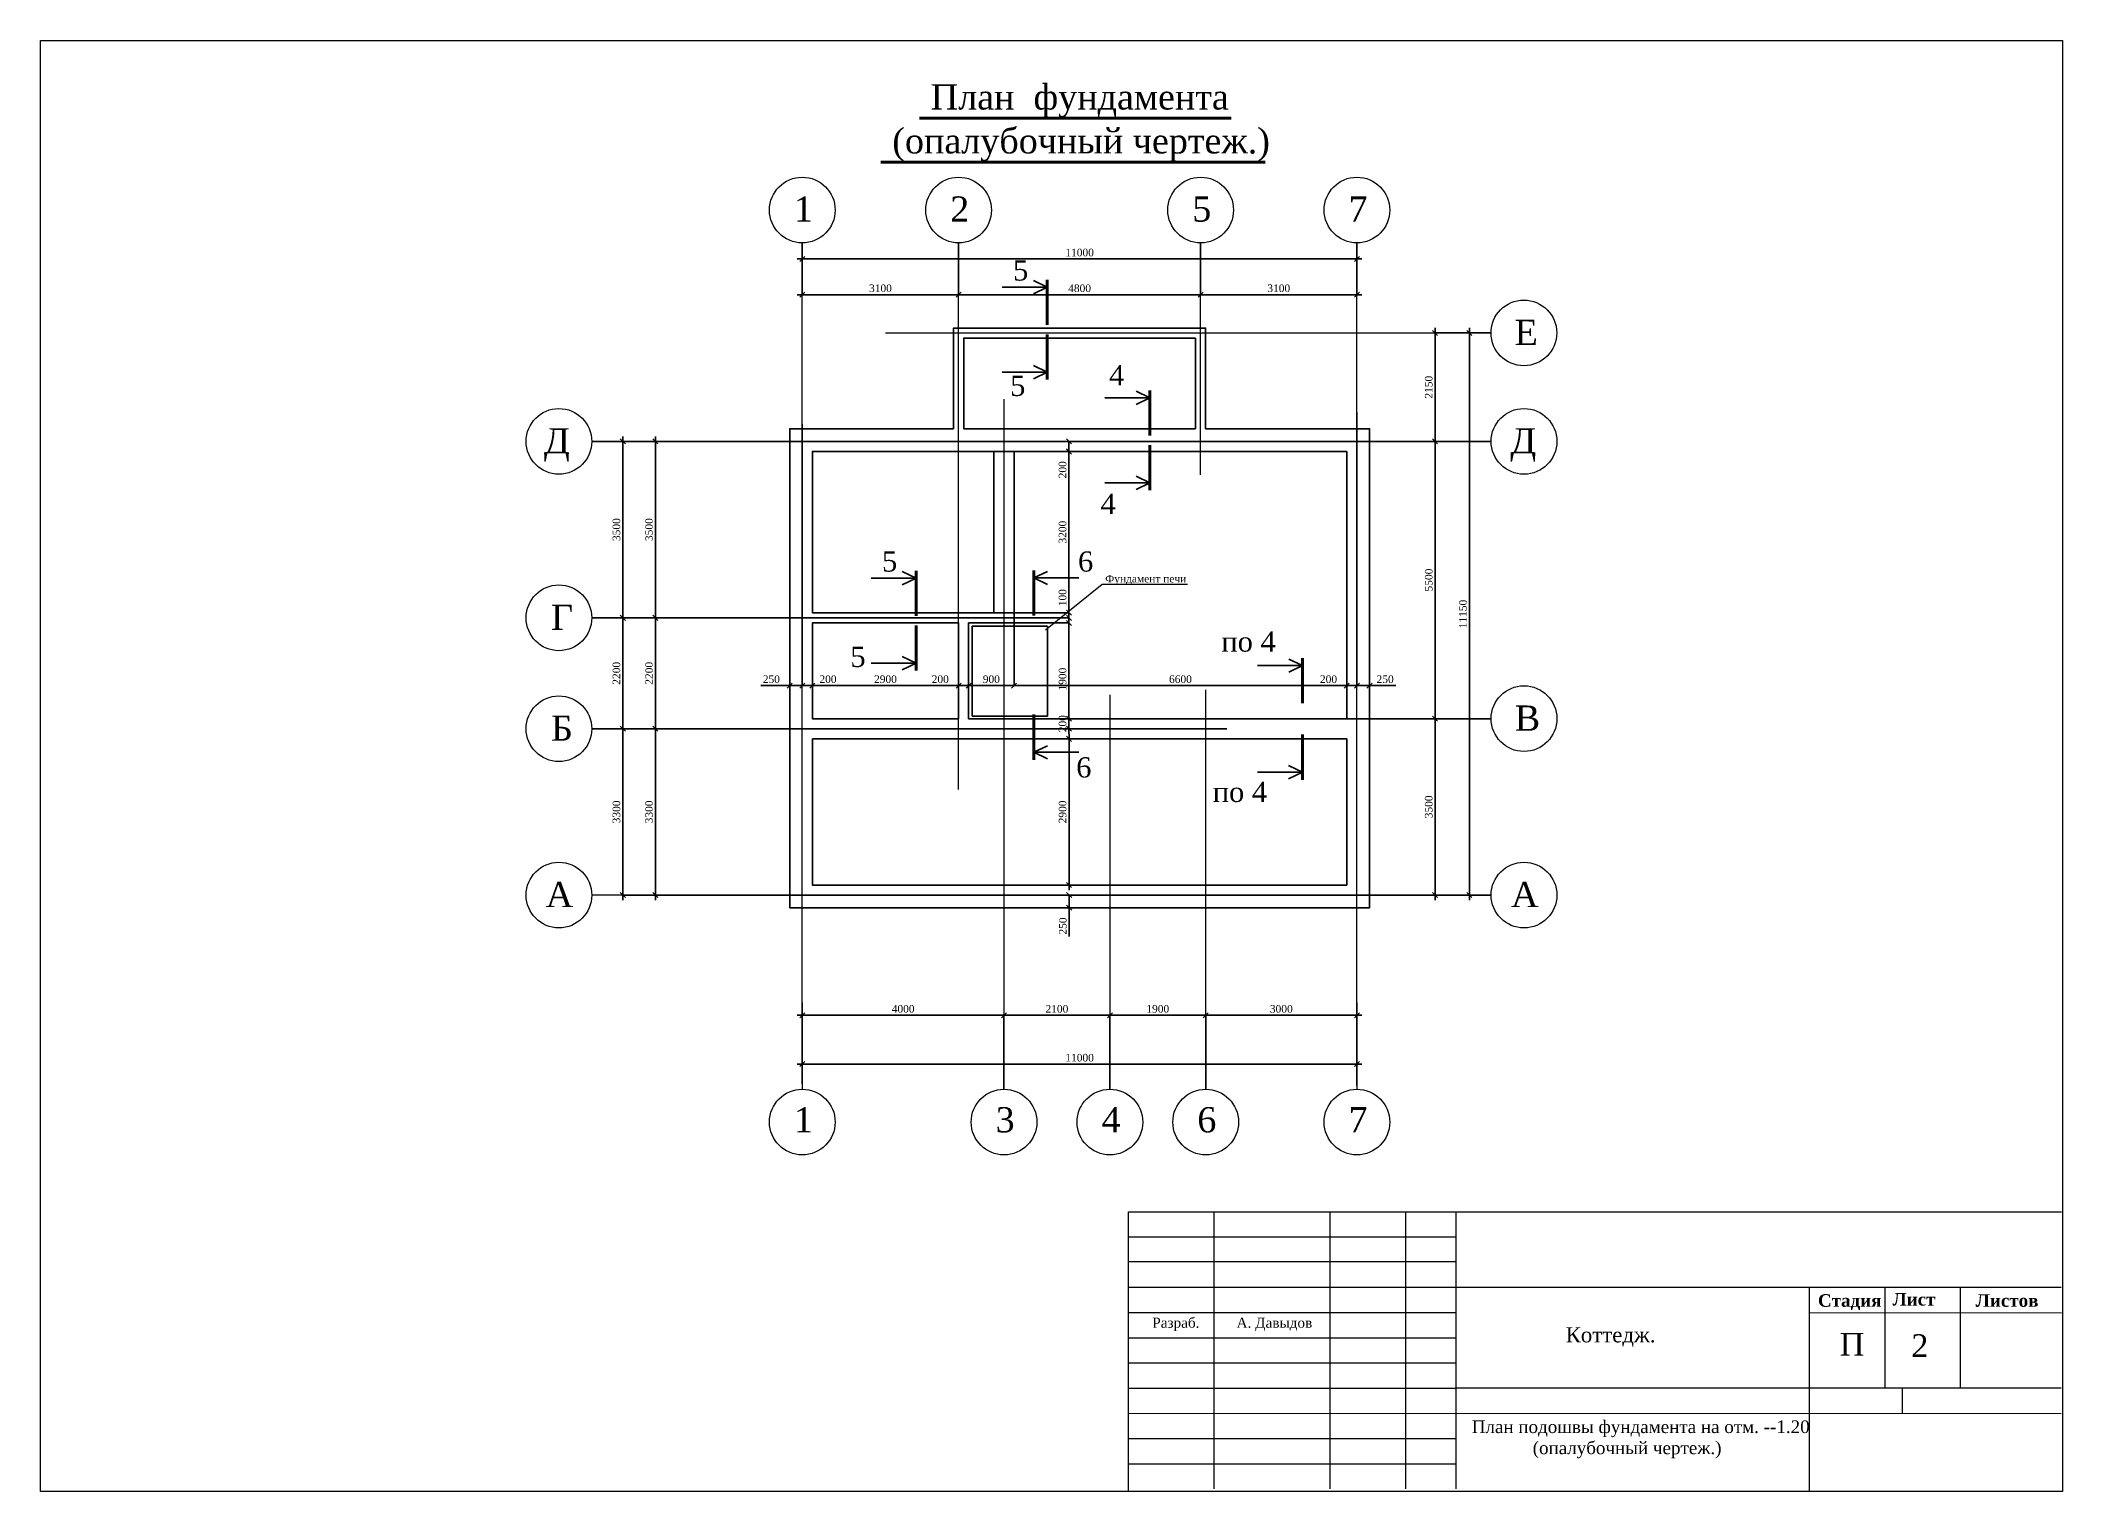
# Model space of a CAD drawing. Extents: x 1526320 to 3332998, y -546296 to 333165.
# Drawn here: x 3098769 to 3138872, y -57322 to -28537 of the extents above; entities that cross this region are included whole.
import ezdxf

# ---------------------------------------------------------------- set-up
doc = ezdxf.new("R2010")
doc.units = 0
doc.header["$LTSCALE"] = 500
doc.header["$MEASUREMENT"] = 0
doc.layers.get('0').update_dxf_attribs({"linetype": 'CONTINUOUS', "lineweight": 0})
doc.layers.add('Для печати', color=250, linetype='CONTINUOUS', lineweight=0)
doc.styles.add('NAKLON', font='TIMESBD.TTF', dxfattribs={"height": 500})
doc.styles.get("Standard").update_dxf_attribs({"font": 'TIMES.TTF', "height": 150})
doc.dimstyles.new('ISO-25', dxfattribs={"dimtxt": 300, "dimasz": 100, "dimexe": 0, "dimexo": 0, "dimgap": 50, "dimtad": 1, "dimdec": 0, "dimrnd": 10, "dimtxsty": 'Standard', "dimblk": 'OBLIQUE', "dimcen": 100, "dimdle": 100, "dimadec": 0, "dimazin": 0, "dimtfac": 1, "dimtdec": 0, "dimtmove": 0, "dimatfit": 3, "dimldrblk": 'OBLIQUE', "dimfxl": 0, "dimarcsym": 0})

msp = doc.modelspace()

# ---------------------------------------------------------------- texts
at = {"layer": 'Для печати', "color": 5, "linetype": 'Continuous', "lineweight": 50, "ltscale": 0.13}
for s, height, p in [('План  фундамента ', 500, (3116425, -29908.1)), ('(опалубочный чертеж.)', 500, (3115663.2, -30779.4)), ('План подошвы фундамента на отм. --1.20', 250, (3127154, -56161.4)), ('(опалубочный чертеж.)', 250, (3128363.9, -56580.4))]:
    msp.add_text(s, height=height, dxfattribs=at).set_placement(p)
at = {"layer": 'Для печати', "color": 5, "linetype": 'Continuous', "lineweight": 9}
for s, height, p in [('1', 500, (3113712, -32131.3)), ('2', 500, (3116812, -32131.3)), ('5', 500, (3121611.8, -32131.3)), ('7', 500, (3124711.7, -32131.3)), ('Е', 500, (3128004.5, -34578.7)), ('Д', 500, (3108752.6, -36729.8)), ('Д', 500, (3127918.4, -36729.7)), ('Г', 500, (3108895.2, -40230)), ('Б', 500, (3108895.3, -42429.3)), ('В', 500, (3128007.5, -42229.7)), ('А', 500, (3108789.8, -45729.7)), ('А', 500, (3127934.3, -45729.8)), ('1', 500, (3113712, -50196.7)), ('3', 500, (3117712.3, -50196.7)), ('4', 500, (3119812.2, -50196.7)), ('6', 500, (3121712.1, -50196.7)), ('7', 500, (3124711.7, -50196.7)), ('Коттедж.', 300, (3129016, -54362.5))]:
    msp.add_text(s, height=height, dxfattribs=at).set_placement(p)
at = {"layer": 'Для печати', "color": 5, "linetype": 'Continuous', "lineweight": 50}
for s, p in [('5', (3118058.1, -33300.6)), ('5', (3118000.2, -35589.1)), ('4', (3119961.5, -35377.3)), ('4', (3119793.2, -37929.1)), ('5', (3115459.4, -39073.4)), ('6', (3119346, -39073.8)), ('по 4', (3122189.1, -40661.7)), ('5', (3114831.6, -40965.5)), ('6', (3119311.1, -43156.7)), ('по 4', (3122018.4, -43643.7))]:
    msp.add_text(s, height=400, dxfattribs=at).set_placement(p)
at = {"layer": 'Для печати', "color": 5, "linetype": 'Continuous', "lineweight": 15, "ltscale": 0.13}
msp.add_text('Фундамент печи', height=150, dxfattribs=at).set_placement((3119886, -39289.1))
at = {"layer": 'Для печати', "color": 5, "linetype": 'Continuous', "lineweight": 15, "ltscale": 0.13, "style": 'NAKLON'}
for s, p in [('Стадия', (3134020.4, -53657.3)), ('Лист', (3135499.9, -53633.1)), ('Листов', (3137149.2, -53657.3))]:
    msp.add_text(s, height=250, dxfattribs=at).set_placement(p)
at = {"layer": 'Для печати', "color": 5, "linetype": 'Continuous', "lineweight": 15}
for s, height, p in [('Разраб.', 200, (3120819.6, -54072.6)), ('А. Давыдов', 200, (3122490, -54072.6)), ('П', 450, (3134450.8, -54625.1)), ('2', 450, (3135870.9, -54652.2))]:
    msp.add_text(s, height=height, dxfattribs=at).set_placement(p)

# ---------------------------------------------------------------- blocks, each defined once
blk = doc.blocks.new('_Oblique')
at = {"color": 0, "linetype": 'ByBlock', "lineweight": -2}
blk.add_line((-0.5, -0.5), (0.5, 0.5), dxfattribs=at)
blk = doc.blocks.new('*D1990')
at = {"layer": 'Для печати', "color": 0, "linetype": 'Continuous', "lineweight": -2, "ltscale": 0.13}
for p, q in [((3113628, -36241), (3113628, -41335)), ((3113877, -36147), (3113877, -41335)), ((3113628, -41335), (3113055, -41335)), ((3113877, -41335), (3113528, -41335))]:
    blk.add_line(p, q, dxfattribs=at)
at = {"layer": 'Для печати', "color": 0, "linetype": 'Continuous', "lineweight": -2, "ltscale": 0.13, "xscale": 100, "yscale": 100, "zscale": 100, "rotation": 180}
blk.add_blockref('_Oblique', (3113628, -41335), dxfattribs=at)
at = {"layer": 'Для печати', "color": 0, "linetype": 'Continuous', "lineweight": -2, "ltscale": 0.13, "xscale": 100, "yscale": 100, "zscale": 100}
blk.add_blockref('_Oblique', (3113877, -41335), dxfattribs=at)
at = {"layer": 'Для печати', "color": 0, "linetype": 'Continuous', "lineweight": 9, "ltscale": 0.13, "insert": (3113265, -41209), "char_height": 150, "attachment_point": 5}
blk.add_mtext('250', dxfattribs=at)
blk = doc.blocks.new('*D1991')
at = {"layer": 'Для печати', "color": 0, "linetype": 'Continuous', "lineweight": -2, "ltscale": 0.13}
for p, q in [((3113878, -36147), (3113878, -41335)), ((3113778, -41335), (3114078, -41335)), ((3114078, -41991), (3114078, -41335)), ((3114078, -41335), (3114597, -41335))]:
    blk.add_line(p, q, dxfattribs=at)
at = {"layer": 'Для печати', "color": 0, "linetype": 'Continuous', "lineweight": -2, "ltscale": 0.13, "xscale": 100, "yscale": 100, "zscale": 100, "rotation": 180}
blk.add_blockref('_Oblique', (3113878, -41335), dxfattribs=at)
at = {"layer": 'Для печати', "color": 0, "linetype": 'Continuous', "lineweight": -2, "ltscale": 0.13, "xscale": 100, "yscale": 100, "zscale": 100}
blk.add_blockref('_Oblique', (3114078, -41335), dxfattribs=at)
at = {"layer": 'Для печати', "color": 0, "linetype": 'Continuous', "lineweight": 9, "ltscale": 0.13, "insert": (3114388, -41209), "char_height": 150, "attachment_point": 5}
blk.add_mtext('200', dxfattribs=at)
blk = doc.blocks.new('*D1992')
at = {"layer": 'Для печати', "color": 0, "linetype": 'Continuous', "lineweight": -2, "ltscale": 0.13}
for p, q in [((3124877, -35917), (3124877, -41335)), ((3124677, -41335), (3124104, -41335)), ((3124877, -41335), (3124577, -41335)), ((3124677, -41991), (3124677, -41335))]:
    blk.add_line(p, q, dxfattribs=at)
at = {"layer": 'Для печати', "color": 0, "linetype": 'Continuous', "lineweight": -2, "ltscale": 0.13, "xscale": 100, "yscale": 100, "zscale": 100, "rotation": 180}
blk.add_blockref('_Oblique', (3124677, -41335), dxfattribs=at)
at = {"layer": 'Для печати', "color": 0, "linetype": 'Continuous', "lineweight": -2, "ltscale": 0.13, "xscale": 100, "yscale": 100, "zscale": 100}
blk.add_blockref('_Oblique', (3124877, -41335), dxfattribs=at)
at = {"layer": 'Для печати', "color": 0, "linetype": 'Continuous', "lineweight": 9, "ltscale": 0.13, "insert": (3124314, -41209), "char_height": 150, "attachment_point": 5}
blk.add_mtext('200', dxfattribs=at)
blk = doc.blocks.new('*D1993')
at = {"layer": 'Для печати', "color": 0, "linetype": 'Continuous', "lineweight": -2, "ltscale": 0.13}
for p, q in [((3119166, -39991), (3119166, -36592)), ((3124677, -36692), (3119166, -36692)), ((3117677, -39891), (3119166, -39891))]:
    blk.add_line(p, q, dxfattribs=at)
at = {"layer": 'Для печати', "color": 0, "linetype": 'Continuous', "lineweight": -2, "ltscale": 0.13, "xscale": 100, "yscale": 100, "zscale": 100}
for p, rotation in [((3119166, -36692), 90), ((3119166, -39891), 270)]:
    blk.add_blockref('_Oblique', p, dxfattribs=dict(at, rotation=rotation))
at = {"layer": 'Для печати', "color": 0, "linetype": 'Continuous', "lineweight": 9, "ltscale": 0.13, "insert": (3119040, -38291), "char_height": 150, "attachment_point": 5, "rotation": 90}
blk.add_mtext('3200', dxfattribs=at)
blk = doc.blocks.new('*D1994')
at = {"layer": 'Для печати', "color": 0, "linetype": 'Continuous', "lineweight": -2, "ltscale": 0.13}
for p, q in [((3109704, -36491), (3110966, -36491)), ((3110966, -40091), (3110966, -36391)), ((3118616, -39991), (3110966, -39991))]:
    blk.add_line(p, q, dxfattribs=at)
at = {"layer": 'Для печати', "color": 0, "linetype": 'Continuous', "lineweight": -2, "ltscale": 0.13, "xscale": 100, "yscale": 100, "zscale": 100}
for p, rotation in [((3110966, -36491), 90), ((3110966, -39991), 270)]:
    blk.add_blockref('_Oblique', p, dxfattribs=dict(at, rotation=rotation))
at = {"layer": 'Для печати', "color": 0, "linetype": 'Continuous', "lineweight": 9, "ltscale": 0.13, "insert": (3110839, -38241), "char_height": 150, "attachment_point": 5, "rotation": 90}
blk.add_mtext('3500', dxfattribs=at)
blk = doc.blocks.new('*D1995')
at = {"layer": 'Для печати', "color": 0, "linetype": 'Continuous', "lineweight": -2, "ltscale": 0.13}
for p, q in [((3124877, -35917), (3124877, -41335)), ((3125127, -36241), (3125127, -41335)), ((3124777, -41335), (3125127, -41335)), ((3125127, -41335), (3125647, -41335))]:
    blk.add_line(p, q, dxfattribs=at)
at = {"layer": 'Для печати', "color": 0, "linetype": 'Continuous', "lineweight": -2, "ltscale": 0.13, "xscale": 100, "yscale": 100, "zscale": 100, "rotation": 180}
blk.add_blockref('_Oblique', (3124877, -41335), dxfattribs=at)
at = {"layer": 'Для печати', "color": 0, "linetype": 'Continuous', "lineweight": -2, "ltscale": 0.13, "xscale": 100, "yscale": 100, "zscale": 100}
blk.add_blockref('_Oblique', (3125127, -41335), dxfattribs=at)
at = {"layer": 'Для печати', "color": 0, "linetype": 'Continuous', "lineweight": 9, "ltscale": 0.13, "insert": (3125437, -41209), "char_height": 150, "attachment_point": 5}
blk.add_mtext('250', dxfattribs=at)
blk = doc.blocks.new('*D1996')
at = {"layer": 'Для печати', "color": 0, "linetype": 'Continuous', "lineweight": -2, "ltscale": 0.13}
for p, q in [((3127108, -45591), (3127108, -34240)), ((3127537, -34340), (3127108, -34340)), ((3110765, -45491), (3127108, -45491))]:
    blk.add_line(p, q, dxfattribs=at)
at = {"layer": 'Для печати', "color": 0, "linetype": 'Continuous', "lineweight": -2, "ltscale": 0.13, "xscale": 100, "yscale": 100, "zscale": 100}
for p, rotation in [((3127108, -34340), 90), ((3127108, -45491), 270)]:
    blk.add_blockref('_Oblique', p, dxfattribs=dict(at, rotation=rotation))
at = {"layer": 'Для печати', "color": 0, "linetype": 'Continuous', "lineweight": 9, "ltscale": 0.13, "insert": (3126982, -39916), "char_height": 150, "attachment_point": 5, "rotation": 90}
blk.add_mtext('11150', dxfattribs=at)
blk = doc.blocks.new('*D1997')
at = {"layer": 'Для печати', "color": 0, "linetype": 'Continuous', "lineweight": -2, "ltscale": 0.13}
for p, q in [((3110319, -40091), (3110319, -36391)), ((3126145, -36491), (3110319, -36491)), ((3111928, -39991), (3110319, -39991))]:
    blk.add_line(p, q, dxfattribs=at)
at = {"layer": 'Для печати', "color": 0, "linetype": 'Continuous', "lineweight": -2, "ltscale": 0.13, "xscale": 100, "yscale": 100, "zscale": 100}
for p, rotation in [((3110319, -36491), 90), ((3110319, -39991), 270)]:
    blk.add_blockref('_Oblique', p, dxfattribs=dict(at, rotation=rotation))
at = {"layer": 'Для печати', "color": 0, "linetype": 'Continuous', "lineweight": 9, "ltscale": 0.13, "insert": (3110193, -38241), "char_height": 150, "attachment_point": 5, "rotation": 90}
blk.add_mtext('3500', dxfattribs=at)
blk = doc.blocks.new('*D1998')
at = {"layer": 'Для печати', "color": 0, "linetype": 'Continuous', "lineweight": -2, "ltscale": 0.13}
for p, q in [((3126428, -42091), (3126428, -36391)), ((3127540, -36491), (3126428, -36491)), ((3121352, -41991), (3126428, -41991))]:
    blk.add_line(p, q, dxfattribs=at)
at = {"layer": 'Для печати', "color": 0, "linetype": 'Continuous', "lineweight": -2, "ltscale": 0.13, "xscale": 100, "yscale": 100, "zscale": 100}
for p, rotation in [((3126428, -36491), 90), ((3126428, -41991), 270)]:
    blk.add_blockref('_Oblique', p, dxfattribs=dict(at, rotation=rotation))
at = {"layer": 'Для печати', "color": 0, "linetype": 'Continuous', "lineweight": 9, "ltscale": 0.13, "insert": (3126302, -39241), "char_height": 150, "attachment_point": 5, "rotation": 90}
blk.add_mtext('5500', dxfattribs=at)
blk = doc.blocks.new('*D1999')
at = {"layer": 'Для печати', "color": 0, "linetype": 'Continuous', "lineweight": -2, "ltscale": 0.13}
for p, q in [((3113978, -41335), (3117077, -41335)), ((3114078, -41991), (3114078, -41335)), ((3116977, -41991), (3116977, -41335))]:
    blk.add_line(p, q, dxfattribs=at)
at = {"layer": 'Для печати', "color": 0, "linetype": 'Continuous', "lineweight": -2, "ltscale": 0.13, "xscale": 100, "yscale": 100, "zscale": 100, "rotation": 180}
blk.add_blockref('_Oblique', (3114078, -41335), dxfattribs=at)
at = {"layer": 'Для печати', "color": 0, "linetype": 'Continuous', "lineweight": -2, "ltscale": 0.13, "xscale": 100, "yscale": 100, "zscale": 100}
blk.add_blockref('_Oblique', (3116977, -41335), dxfattribs=at)
at = {"layer": 'Для печати', "color": 0, "linetype": 'Continuous', "lineweight": 9, "ltscale": 0.13, "insert": (3115528, -41209), "char_height": 150, "attachment_point": 5}
blk.add_mtext('2900', dxfattribs=at)
blk = doc.blocks.new('*D2000')
at = {"layer": 'Для печати', "color": 0, "linetype": 'Continuous', "lineweight": -2, "ltscale": 0.13}
for p, q in [((3116977, -41335), (3116405, -41335)), ((3117177, -41335), (3116877, -41335)), ((3116977, -41991), (3116977, -41335)), ((3117177, -41991), (3117177, -41335))]:
    blk.add_line(p, q, dxfattribs=at)
at = {"layer": 'Для печати', "color": 0, "linetype": 'Continuous', "lineweight": -2, "ltscale": 0.13, "xscale": 100, "yscale": 100, "zscale": 100, "rotation": 180}
blk.add_blockref('_Oblique', (3116977, -41335), dxfattribs=at)
at = {"layer": 'Для печати', "color": 0, "linetype": 'Continuous', "lineweight": -2, "ltscale": 0.13, "xscale": 100, "yscale": 100, "zscale": 100}
blk.add_blockref('_Oblique', (3117177, -41335), dxfattribs=at)
at = {"layer": 'Для печати', "color": 0, "linetype": 'Continuous', "lineweight": 9, "ltscale": 0.13, "insert": (3116614, -41209), "char_height": 150, "attachment_point": 5}
blk.add_mtext('200', dxfattribs=at)
blk = doc.blocks.new('*D2001')
at = {"layer": 'Для печати', "color": 0, "linetype": 'Continuous', "lineweight": -2, "ltscale": 0.13}
for p, q in [((3118079, -40091), (3118079, -41335)), ((3117077, -41335), (3118179, -41335)), ((3117177, -41991), (3117177, -41335))]:
    blk.add_line(p, q, dxfattribs=at)
at = {"layer": 'Для печати', "color": 0, "linetype": 'Continuous', "lineweight": -2, "ltscale": 0.13, "xscale": 100, "yscale": 100, "zscale": 100, "rotation": 180}
blk.add_blockref('_Oblique', (3117177, -41335), dxfattribs=at)
at = {"layer": 'Для печати', "color": 0, "linetype": 'Continuous', "lineweight": -2, "ltscale": 0.13, "xscale": 100, "yscale": 100, "zscale": 100}
blk.add_blockref('_Oblique', (3118079, -41335), dxfattribs=at)
at = {"layer": 'Для печати', "color": 0, "linetype": 'Continuous', "lineweight": 9, "ltscale": 0.13, "insert": (3117628, -41209), "char_height": 150, "attachment_point": 5}
blk.add_mtext('900', dxfattribs=at)
blk = doc.blocks.new('*D2002')
at = {"layer": 'Для печати', "color": 0, "linetype": 'Continuous', "lineweight": -2, "ltscale": 0.13}
for p, q in [((3118079, -40091), (3118079, -41335)), ((3117979, -41335), (3124777, -41335)), ((3124677, -41991), (3124677, -41335))]:
    blk.add_line(p, q, dxfattribs=at)
at = {"layer": 'Для печати', "color": 0, "linetype": 'Continuous', "lineweight": -2, "ltscale": 0.13, "xscale": 100, "yscale": 100, "zscale": 100, "rotation": 180}
blk.add_blockref('_Oblique', (3118079, -41335), dxfattribs=at)
at = {"layer": 'Для печати', "color": 0, "linetype": 'Continuous', "lineweight": -2, "ltscale": 0.13, "xscale": 100, "yscale": 100, "zscale": 100}
blk.add_blockref('_Oblique', (3124677, -41335), dxfattribs=at)
at = {"layer": 'Для печати', "color": 0, "linetype": 'Continuous', "lineweight": 9, "ltscale": 0.13, "insert": (3121378, -41209), "char_height": 150, "attachment_point": 5}
blk.add_mtext('6600', dxfattribs=at)
blk = doc.blocks.new('*D2003')
at = {"layer": 'Для печати', "color": 0, "linetype": 'Continuous', "lineweight": -2, "ltscale": 0.13}
for p, q in [((3119168, -45391), (3119168, -42291)), ((3124677, -42391), (3119168, -42391)), ((3124677, -45291), (3119168, -45291))]:
    blk.add_line(p, q, dxfattribs=at)
at = {"layer": 'Для печати', "color": 0, "linetype": 'Continuous', "lineweight": -2, "ltscale": 0.13, "xscale": 100, "yscale": 100, "zscale": 100}
for p, rotation in [((3119168, -42391), 90), ((3119168, -45291), 270)]:
    blk.add_blockref('_Oblique', p, dxfattribs=dict(at, rotation=rotation))
at = {"layer": 'Для печати', "color": 0, "linetype": 'Continuous', "lineweight": 9, "ltscale": 0.13, "insert": (3119041, -43841), "char_height": 150, "attachment_point": 5, "rotation": 90}
blk.add_mtext('2900', dxfattribs=at)
blk = doc.blocks.new('*D2004')
at = {"layer": 'Для печати', "color": 0, "linetype": 'Continuous', "lineweight": -2, "ltscale": 0.13}
for p, q in [((3119167, -42291), (3119167, -41891)), ((3124677, -41991), (3119167, -41991)), ((3122297, -42191), (3119167, -42191))]:
    blk.add_line(p, q, dxfattribs=at)
at = {"layer": 'Для печати', "color": 0, "linetype": 'Continuous', "lineweight": -2, "ltscale": 0.13, "xscale": 100, "yscale": 100, "zscale": 100}
for p, rotation in [((3119167, -41991), 90), ((3119167, -42191), 270)]:
    blk.add_blockref('_Oblique', p, dxfattribs=dict(at, rotation=rotation))
at = {"layer": 'Для печати', "color": 0, "linetype": 'Continuous', "lineweight": 9, "ltscale": 0.13, "insert": (3119040, -42091), "char_height": 150, "attachment_point": 5, "rotation": 90}
blk.add_mtext('200', dxfattribs=at)
blk = doc.blocks.new('*D2005')
at = {"layer": 'Для печати', "color": 0, "linetype": 'Continuous', "lineweight": -2, "ltscale": 0.13}
for p, q in [((3118079, -40091), (3119167, -40091)), ((3119167, -42091), (3119167, -39991)), ((3124677, -41991), (3119167, -41991))]:
    blk.add_line(p, q, dxfattribs=at)
at = {"layer": 'Для печати', "color": 0, "linetype": 'Continuous', "lineweight": -2, "ltscale": 0.13, "xscale": 100, "yscale": 100, "zscale": 100}
for p, rotation in [((3119167, -40091), 90), ((3119167, -41991), 270)]:
    blk.add_blockref('_Oblique', p, dxfattribs=dict(at, rotation=rotation))
at = {"layer": 'Для печати', "color": 0, "linetype": 'Continuous', "lineweight": 9, "ltscale": 0.13, "insert": (3119040, -41206), "char_height": 150, "attachment_point": 5, "rotation": 90}
blk.add_mtext('1900', dxfattribs=at)
blk = doc.blocks.new('*D2006')
at = {"layer": 'Для печати', "color": 0, "linetype": 'Continuous', "lineweight": -2, "ltscale": 0.13}
for p, q in [((3119166, -39891), (3119166, -39392)), ((3117677, -39891), (3119166, -39891)), ((3118616, -39991), (3119166, -39991)), ((3119166, -40091), (3119166, -39891))]:
    blk.add_line(p, q, dxfattribs=at)
at = {"layer": 'Для печати', "color": 0, "linetype": 'Continuous', "lineweight": -2, "ltscale": 0.13, "xscale": 100, "yscale": 100, "zscale": 100}
for p, rotation in [((3119166, -39891), 90), ((3119166, -39991), 270)]:
    blk.add_blockref('_Oblique', p, dxfattribs=dict(at, rotation=rotation))
at = {"layer": 'Для печати', "color": 0, "linetype": 'Continuous', "lineweight": 9, "ltscale": 0.13, "insert": (3119040, -39591), "char_height": 150, "attachment_point": 5, "rotation": 90}
blk.add_mtext('100', dxfattribs=at)
blk = doc.blocks.new('*D2007')
at = {"layer": 'Для печати', "color": 0, "linetype": 'Continuous', "lineweight": -2, "ltscale": 0.13}
for p, q in [((3119878, -47875), (3121978, -47875)), ((3119978, -49340), (3119978, -47875)), ((3121878, -49340), (3121878, -47875))]:
    blk.add_line(p, q, dxfattribs=at)
at = {"layer": 'Для печати', "color": 0, "linetype": 'Continuous', "lineweight": -2, "ltscale": 0.13, "xscale": 100, "yscale": 100, "zscale": 100, "rotation": 180}
blk.add_blockref('_Oblique', (3119978, -47875), dxfattribs=at)
at = {"layer": 'Для печати', "color": 0, "linetype": 'Continuous', "lineweight": -2, "ltscale": 0.13, "xscale": 100, "yscale": 100, "zscale": 100}
blk.add_blockref('_Oblique', (3121878, -47875), dxfattribs=at)
at = {"layer": 'Для печати', "color": 0, "linetype": 'Continuous', "lineweight": 9, "ltscale": 0.13, "insert": (3120928, -47748), "char_height": 150, "attachment_point": 5}
blk.add_mtext('1900', dxfattribs=at)
blk = doc.blocks.new('*D2008')
at = {"layer": 'Для печати', "color": 0, "linetype": 'Continuous', "lineweight": -2, "ltscale": 0.13}
for p, q in [((3117778, -47875), (3120078, -47875)), ((3117878, -49340), (3117878, -47875)), ((3119978, -49340), (3119978, -47875))]:
    blk.add_line(p, q, dxfattribs=at)
at = {"layer": 'Для печати', "color": 0, "linetype": 'Continuous', "lineweight": -2, "ltscale": 0.13, "xscale": 100, "yscale": 100, "zscale": 100, "rotation": 180}
blk.add_blockref('_Oblique', (3117878, -47875), dxfattribs=at)
at = {"layer": 'Для печати', "color": 0, "linetype": 'Continuous', "lineweight": -2, "ltscale": 0.13, "xscale": 100, "yscale": 100, "zscale": 100}
blk.add_blockref('_Oblique', (3119978, -47875), dxfattribs=at)
at = {"layer": 'Для печати', "color": 0, "linetype": 'Continuous', "lineweight": 9, "ltscale": 0.13, "insert": (3118928, -47748), "char_height": 150, "attachment_point": 5}
blk.add_mtext('2100', dxfattribs=at)
blk = doc.blocks.new('*D2009')
at = {"layer": 'Для печати', "color": 0, "linetype": 'Continuous', "lineweight": -2, "ltscale": 0.13}
for p, q in [((3113778, -47875), (3117978, -47875)), ((3113878, -49234), (3113878, -47875)), ((3117878, -49340), (3117878, -47875))]:
    blk.add_line(p, q, dxfattribs=at)
at = {"layer": 'Для печати', "color": 0, "linetype": 'Continuous', "lineweight": -2, "ltscale": 0.13, "xscale": 100, "yscale": 100, "zscale": 100, "rotation": 180}
blk.add_blockref('_Oblique', (3113878, -47875), dxfattribs=at)
at = {"layer": 'Для печати', "color": 0, "linetype": 'Continuous', "lineweight": -2, "ltscale": 0.13, "xscale": 100, "yscale": 100, "zscale": 100}
blk.add_blockref('_Oblique', (3117878, -47875), dxfattribs=at)
at = {"layer": 'Для печати', "color": 0, "linetype": 'Continuous', "lineweight": 9, "ltscale": 0.13, "insert": (3115878, -47748), "char_height": 150, "attachment_point": 5}
blk.add_mtext('4000', dxfattribs=at)
blk = doc.blocks.new('*D2010')
at = {"layer": 'Для печати', "color": 0, "linetype": 'Continuous', "lineweight": -2, "ltscale": 0.13}
for p, q in [((3109704, -39991), (3110966, -39991)), ((3110966, -42291), (3110966, -39891)), ((3122297, -42191), (3110966, -42191))]:
    blk.add_line(p, q, dxfattribs=at)
at = {"layer": 'Для печати', "color": 0, "linetype": 'Continuous', "lineweight": -2, "ltscale": 0.13, "xscale": 100, "yscale": 100, "zscale": 100}
for p, rotation in [((3110966, -39991), 90), ((3110966, -42191), 270)]:
    blk.add_blockref('_Oblique', p, dxfattribs=dict(at, rotation=rotation))
at = {"layer": 'Для печати', "color": 0, "linetype": 'Continuous', "lineweight": 9, "ltscale": 0.13, "insert": (3110839, -41091), "char_height": 150, "attachment_point": 5, "rotation": 90}
blk.add_mtext('2200', dxfattribs=at)
blk = doc.blocks.new('*D2011')
at = {"layer": 'Для печати', "color": 0, "linetype": 'Continuous', "lineweight": -2, "ltscale": 0.13}
for p, q in [((3110966, -45591), (3110966, -42091)), ((3109704, -42191), (3110966, -42191)), ((3111414, -45491), (3110966, -45491))]:
    blk.add_line(p, q, dxfattribs=at)
at = {"layer": 'Для печати', "color": 0, "linetype": 'Continuous', "lineweight": -2, "ltscale": 0.13, "xscale": 100, "yscale": 100, "zscale": 100}
for p, rotation in [((3110966, -42191), 90), ((3110966, -45491), 270)]:
    blk.add_blockref('_Oblique', p, dxfattribs=dict(at, rotation=rotation))
at = {"layer": 'Для печати', "color": 0, "linetype": 'Continuous', "lineweight": 9, "ltscale": 0.13, "insert": (3110839, -43841), "char_height": 150, "attachment_point": 5, "rotation": 90}
blk.add_mtext('3300', dxfattribs=at)
blk = doc.blocks.new('*D2012')
at = {"layer": 'Для печати', "color": 0, "linetype": 'Continuous', "lineweight": -2, "ltscale": 0.13}
for p, q in [((3110319, -42291), (3110319, -39891)), ((3111928, -39991), (3110319, -39991)), ((3111937, -42191), (3110319, -42191))]:
    blk.add_line(p, q, dxfattribs=at)
at = {"layer": 'Для печати', "color": 0, "linetype": 'Continuous', "lineweight": -2, "ltscale": 0.13, "xscale": 100, "yscale": 100, "zscale": 100}
for p, rotation in [((3110319, -39991), 90), ((3110319, -42191), 270)]:
    blk.add_blockref('_Oblique', p, dxfattribs=dict(at, rotation=rotation))
at = {"layer": 'Для печати', "color": 0, "linetype": 'Continuous', "lineweight": 9, "ltscale": 0.13, "insert": (3110193, -41091), "char_height": 150, "attachment_point": 5, "rotation": 90}
blk.add_mtext('2200', dxfattribs=at)
blk = doc.blocks.new('*D2013')
at = {"layer": 'Для печати', "color": 0, "linetype": 'Continuous', "lineweight": -2, "ltscale": 0.13}
for p, q in [((3127540, -45491), (3119171, -45491)), ((3119171, -45491), (3119171, -45841)), ((3125127, -45741), (3119171, -45741)), ((3119171, -45741), (3119171, -46314))]:
    blk.add_line(p, q, dxfattribs=at)
at = {"layer": 'Для печати', "color": 0, "linetype": 'Continuous', "lineweight": -2, "ltscale": 0.13, "xscale": 100, "yscale": 100, "zscale": 100}
for p, rotation in [((3119171, -45491), 90), ((3119171, -45741), 270)]:
    blk.add_blockref('_Oblique', p, dxfattribs=dict(at, rotation=rotation))
at = {"layer": 'Для печати', "color": 0, "linetype": 'Continuous', "lineweight": 9, "ltscale": 0.13, "insert": (3119045, -46104), "char_height": 150, "attachment_point": 5, "rotation": 90}
blk.add_mtext('250', dxfattribs=at)
blk = doc.blocks.new('*D2014')
at = {"layer": 'Для печати', "color": 0, "linetype": 'Continuous', "lineweight": -2, "ltscale": 0.13}
for p, q in [((3121778, -47875), (3124977, -47875)), ((3121878, -49340), (3121878, -47875)), ((3124877, -49266), (3124877, -47875))]:
    blk.add_line(p, q, dxfattribs=at)
at = {"layer": 'Для печати', "color": 0, "linetype": 'Continuous', "lineweight": -2, "ltscale": 0.13, "xscale": 100, "yscale": 100, "zscale": 100, "rotation": 180}
blk.add_blockref('_Oblique', (3121878, -47875), dxfattribs=at)
at = {"layer": 'Для печати', "color": 0, "linetype": 'Continuous', "lineweight": -2, "ltscale": 0.13, "xscale": 100, "yscale": 100, "zscale": 100}
blk.add_blockref('_Oblique', (3124877, -47875), dxfattribs=at)
at = {"layer": 'Для печати', "color": 0, "linetype": 'Continuous', "lineweight": 9, "ltscale": 0.13, "insert": (3123378, -47748), "char_height": 150, "attachment_point": 5}
blk.add_mtext('3000', dxfattribs=at)
blk = doc.blocks.new('*D2015')
at = {"layer": 'Для печати', "color": 0, "linetype": 'Continuous', "lineweight": -2, "ltscale": 0.13}
for p, q in [((3113778, -48843), (3124977, -48843)), ((3113878, -49234), (3113878, -48843)), ((3124877, -49266), (3124877, -48843))]:
    blk.add_line(p, q, dxfattribs=at)
at = {"layer": 'Для печати', "color": 0, "linetype": 'Continuous', "lineweight": -2, "ltscale": 0.13, "xscale": 100, "yscale": 100, "zscale": 100, "rotation": 180}
blk.add_blockref('_Oblique', (3113878, -48843), dxfattribs=at)
at = {"layer": 'Для печати', "color": 0, "linetype": 'Continuous', "lineweight": -2, "ltscale": 0.13, "xscale": 100, "yscale": 100, "zscale": 100}
blk.add_blockref('_Oblique', (3124877, -48843), dxfattribs=at)
at = {"layer": 'Для печати', "color": 0, "linetype": 'Continuous', "lineweight": 9, "ltscale": 0.13, "insert": (3119378, -48717), "char_height": 150, "attachment_point": 5}
blk.add_mtext('11000', dxfattribs=at)
blk = doc.blocks.new('*D2016')
at = {"layer": 'Для печати', "color": 0, "linetype": 'Continuous', "lineweight": -2, "ltscale": 0.13}
for p, q in [((3126428, -45591), (3126428, -41891)), ((3127540, -41991), (3126428, -41991)), ((3110765, -45491), (3126428, -45491))]:
    blk.add_line(p, q, dxfattribs=at)
at = {"layer": 'Для печати', "color": 0, "linetype": 'Continuous', "lineweight": -2, "ltscale": 0.13, "xscale": 100, "yscale": 100, "zscale": 100}
for p, rotation in [((3126428, -41991), 90), ((3126428, -45491), 270)]:
    blk.add_blockref('_Oblique', p, dxfattribs=dict(at, rotation=rotation))
at = {"layer": 'Для печати', "color": 0, "linetype": 'Continuous', "lineweight": 9, "ltscale": 0.13, "insert": (3126302, -43741), "char_height": 150, "attachment_point": 5, "rotation": 90}
blk.add_mtext('3500', dxfattribs=at)
blk = doc.blocks.new('*D2017')
at = {"layer": 'Для печати', "color": 0, "linetype": 'Continuous', "lineweight": -2, "ltscale": 0.13}
for p, q in [((3110319, -45591), (3110319, -42091)), ((3111937, -42191), (3110319, -42191)), ((3126117, -45491), (3110319, -45491))]:
    blk.add_line(p, q, dxfattribs=at)
at = {"layer": 'Для печати', "color": 0, "linetype": 'Continuous', "lineweight": -2, "ltscale": 0.13, "xscale": 100, "yscale": 100, "zscale": 100}
for p, rotation in [((3110319, -42191), 90), ((3110319, -45491), 270)]:
    blk.add_blockref('_Oblique', p, dxfattribs=dict(at, rotation=rotation))
at = {"layer": 'Для печати', "color": 0, "linetype": 'Continuous', "lineweight": 9, "ltscale": 0.13, "insert": (3110193, -43841), "char_height": 150, "attachment_point": 5, "rotation": 90}
blk.add_mtext('3300', dxfattribs=at)
blk = doc.blocks.new('*D2018')
at = {"layer": 'Для печати', "color": 0, "linetype": 'Continuous', "lineweight": -2, "ltscale": 0.13}
for p, q in [((3116978, -32554), (3116978, -33581)), ((3121778, -32554), (3121778, -33581)), ((3116878, -33581), (3121878, -33581))]:
    blk.add_line(p, q, dxfattribs=at)
at = {"layer": 'Для печати', "color": 0, "linetype": 'Continuous', "lineweight": -2, "ltscale": 0.13, "xscale": 100, "yscale": 100, "zscale": 100, "rotation": 180}
blk.add_blockref('_Oblique', (3116978, -33581), dxfattribs=at)
at = {"layer": 'Для печати', "color": 0, "linetype": 'Continuous', "lineweight": -2, "ltscale": 0.13, "xscale": 100, "yscale": 100, "zscale": 100}
blk.add_blockref('_Oblique', (3121778, -33581), dxfattribs=at)
at = {"layer": 'Для печати', "color": 0, "linetype": 'Continuous', "lineweight": 5, "ltscale": 0.13, "insert": (3119378, -33454), "char_height": 150, "attachment_point": 5}
blk.add_mtext('4800', dxfattribs=at)
blk = doc.blocks.new('*D2019')
at = {"layer": 'Для печати', "color": 0, "linetype": 'Continuous', "lineweight": -2, "ltscale": 0.13}
for p, q in [((3113878, -32554), (3113878, -33581)), ((3116978, -32554), (3116978, -33581)), ((3113778, -33581), (3117078, -33581))]:
    blk.add_line(p, q, dxfattribs=at)
at = {"layer": 'Для печати', "color": 0, "linetype": 'Continuous', "lineweight": -2, "ltscale": 0.13, "xscale": 100, "yscale": 100, "zscale": 100, "rotation": 180}
blk.add_blockref('_Oblique', (3113878, -33581), dxfattribs=at)
at = {"layer": 'Для печати', "color": 0, "linetype": 'Continuous', "lineweight": -2, "ltscale": 0.13, "xscale": 100, "yscale": 100, "zscale": 100}
blk.add_blockref('_Oblique', (3116978, -33581), dxfattribs=at)
at = {"layer": 'Для печати', "color": 0, "linetype": 'Continuous', "lineweight": 5, "ltscale": 0.13, "insert": (3115428, -33454), "char_height": 150, "attachment_point": 5}
blk.add_mtext('3100', dxfattribs=at)
blk = doc.blocks.new('*D2020')
at = {"layer": 'Для печати', "color": 0, "linetype": 'Continuous', "lineweight": -2, "ltscale": 0.13}
for p, q in [((3127540, -36491), (3119166, -36491)), ((3119166, -36491), (3119166, -36791)), ((3117677, -36691), (3119166, -36691)), ((3119166, -36691), (3119166, -37264))]:
    blk.add_line(p, q, dxfattribs=at)
at = {"layer": 'Для печати', "color": 0, "linetype": 'Continuous', "lineweight": -2, "ltscale": 0.13, "xscale": 100, "yscale": 100, "zscale": 100}
for p, rotation in [((3119166, -36491), 90), ((3119166, -36691), 270)]:
    blk.add_blockref('_Oblique', p, dxfattribs=dict(at, rotation=rotation))
at = {"layer": 'Для печати', "color": 0, "linetype": 'Continuous', "lineweight": 9, "ltscale": 0.13, "insert": (3119040, -37054), "char_height": 150, "attachment_point": 5, "rotation": 90}
blk.add_mtext('200', dxfattribs=at)
blk = doc.blocks.new('*D2021')
at = {"layer": 'Для печати', "color": 0, "linetype": 'Continuous', "lineweight": -2, "ltscale": 0.13}
for p, q in [((3126428, -36591), (3126428, -34240)), ((3127537, -34340), (3126428, -34340)), ((3109852, -36491), (3126428, -36491))]:
    blk.add_line(p, q, dxfattribs=at)
at = {"layer": 'Для печати', "color": 0, "linetype": 'Continuous', "lineweight": -2, "ltscale": 0.13, "xscale": 100, "yscale": 100, "zscale": 100}
for p, rotation in [((3126428, -34340), 90), ((3126428, -36491), 270)]:
    blk.add_blockref('_Oblique', p, dxfattribs=dict(at, rotation=rotation))
at = {"layer": 'Для печати', "color": 0, "linetype": 'Continuous', "lineweight": 9, "ltscale": 0.13, "insert": (3126302, -35416), "char_height": 150, "attachment_point": 5, "rotation": 90}
blk.add_mtext('2150', dxfattribs=at)
blk = doc.blocks.new('*D2022')
at = {"layer": 'Для печати', "color": 0, "linetype": 'Continuous', "lineweight": -2, "ltscale": 0.13}
for p, q in [((3113778, -32871), (3124977, -32871)), ((3113878, -32554), (3113878, -32871)), ((3124877, -32554), (3124877, -32871))]:
    blk.add_line(p, q, dxfattribs=at)
at = {"layer": 'Для печати', "color": 0, "linetype": 'Continuous', "lineweight": -2, "ltscale": 0.13, "xscale": 100, "yscale": 100, "zscale": 100, "rotation": 180}
blk.add_blockref('_Oblique', (3113878, -32871), dxfattribs=at)
at = {"layer": 'Для печати', "color": 0, "linetype": 'Continuous', "lineweight": -2, "ltscale": 0.13, "xscale": 100, "yscale": 100, "zscale": 100}
blk.add_blockref('_Oblique', (3124877, -32871), dxfattribs=at)
at = {"layer": 'Для печати', "color": 0, "linetype": 'Continuous', "lineweight": 5, "ltscale": 0.13, "insert": (3119378, -32745), "char_height": 150, "attachment_point": 5}
blk.add_mtext('11000', dxfattribs=at)
blk = doc.blocks.new('*D2023')
at = {"layer": 'Для печати', "color": 0, "linetype": 'Continuous', "lineweight": -2, "ltscale": 0.13}
for p, q in [((3121778, -32554), (3121778, -33581)), ((3124877, -32554), (3124877, -33581)), ((3121678, -33581), (3124977, -33581))]:
    blk.add_line(p, q, dxfattribs=at)
at = {"layer": 'Для печати', "color": 0, "linetype": 'Continuous', "lineweight": -2, "ltscale": 0.13, "xscale": 100, "yscale": 100, "zscale": 100, "rotation": 180}
blk.add_blockref('_Oblique', (3121778, -33581), dxfattribs=at)
at = {"layer": 'Для печати', "color": 0, "linetype": 'Continuous', "lineweight": -2, "ltscale": 0.13, "xscale": 100, "yscale": 100, "zscale": 100}
blk.add_blockref('_Oblique', (3124877, -33581), dxfattribs=at)
at = {"layer": 'Для печати', "color": 0, "linetype": 'Continuous', "lineweight": 5, "ltscale": 0.13, "insert": (3123327, -33454), "char_height": 150, "attachment_point": 5}
blk.add_mtext('3100', dxfattribs=at)

# ---------------------------------------------------------------- dimensions: what is measured, and where the dimension line sits
at = {"layer": 'Для печати', "color": 5, "linetype": 'Continuous', "lineweight": 5, "ltscale": 0.13}
for base, p1, p2, picture, middle in [((3116977.7, -33580.7), (3113877.7, -32554.2), (3116977.7, -32554.2), '*D2019', (3115427.7, -33454.4)), ((3124877.4, -32870.8), (3113877.7, -32554.2), (3124877.4, -32554.3), '*D2022', (3119377.6, -32744.5)), ((3121777.6, -33580.7), (3116977.7, -32554.2), (3121777.6, -32554.2), '*D2018', (3119377.6, -33454.4)), ((3124877.4, -33580.7), (3121777.6, -32554.2), (3124877.4, -32554.3), '*D2023', (3123327.5, -33454.4))]:
    dim = msp.add_linear_dim(base=base, p1=p1, p2=p2, dimstyle='ISO-25', dxfattribs=at)
    dim.commit()
    dim.dimension.update_dxf_attribs({"geometry": picture, "text_midpoint": middle})
at = {"layer": 'Для печати', "color": 5, "linetype": 'Continuous', "lineweight": 9, "ltscale": 0.13}
for base, p1, p2, picture, middle in [((3126428.3, -34340.1), (3109852.4, -36491.1), (3127536.8, -34340.1), '*D2021', (3126302, -35415.6)), ((3127108.3, -34340.1), (3110764.6, -45491.1), (3127536.8, -34340.1), '*D1996', (3126982, -39915.6)), ((3110965.7, -36491.2), (3118615.9, -39991.3), (3109703.6, -36491.2), '*D1994', (3110839.4, -38241.2)), ((3110318.9, -36491.1), (3111928.4, -39991.3), (3126145.1, -36491.1), '*D1997', (3110192.6, -38241.2)), ((3126428.3, -36491.1), (3121352.4, -41991.1), (3127539.8, -36491.1), '*D1998', (3126302, -39241.1)), ((3119166.3, -36691.7), (3117677.4, -39890.6), (3124677, -36691.7), '*D1993', (3119040, -38291.2)), ((3119166.3, -39890.6), (3118615.6, -39991.3), (3117677.4, -39890.6), '*D2006', (3119040, -39591.4)), ((3110965.7, -39991.4), (3122297.2, -42190.7), (3109703.6, -39991.4), '*D2010', (3110839.4, -41091)), ((3110318.9, -39991.3), (3111937.3, -42190.7), (3111928.4, -39991.3), '*D2012', (3110192.6, -41091)), ((3110965.7, -42190.7), (3111413.6, -45491.1), (3109703.7, -42190.7), '*D2011', (3110839.4, -43840.9)), ((3110318.9, -42190.7), (3126116.9, -45491.1), (3111937.3, -42190.7), '*D2017', (3110192.6, -43840.9)), ((3126428.3, -41991.1), (3110764.6, -45491.1), (3127539.8, -41991.1), '*D2016', (3126302, -43741.1)), ((3119167.7, -42390.9), (3124677.2, -45291), (3124677.2, -42390.9), '*D2003', (3119041.2, -43841))]:
    dim = msp.add_linear_dim(base=base, p1=p1, p2=p2, angle=270, dimstyle='ISO-25', dxfattribs=at)
    dim.commit()
    dim.dimension.update_dxf_attribs({"geometry": picture, "text_midpoint": middle})
for base, p1, p2, picture, middle in [((3124877.1, -41335.1), (3124677.2, -41991), (3124877.1, -35917.3), '*D1992', (3124314.1, -41335.1)), ((3113877.2, -41335), (3113627.6, -36241.4), (3113877.2, -36147.5), '*D1990', (3113264.5, -41335)), ((3117177.4, -41335.2), (3116977.4, -41991.1), (3117177.4, -41991), '*D2000', (3116614.4, -41335.2))]:
    dim = msp.add_linear_dim(base=base, p1=p1, p2=p2, dimstyle='ISO-25', dxfattribs=at)
    dim.commit()
    dim.dimension.update_dxf_attribs({"geometry": picture, "text_midpoint": middle, "dimtype": 160})
for base, p1, p2, picture, middle in [((3125127.1, -41335.1), (3124877.2, -35917.3), (3125127.1, -36241.3), '*D1995', (3125436.9, -41208.8)), ((3114077.7, -41335.1), (3113877.7, -36147.5), (3114077.7, -41991.1), '*D1991', (3114387.5, -41208.8)), ((3118079.1, -41335.1), (3117177.4, -41991), (3118079.1, -40091.2), '*D2001', (3117628.3, -41208.6)), ((3124677, -41335.1), (3118079.1, -40091.2), (3124677, -41991.2), '*D2002', (3121378.1, -41208.8)), ((3116977.4, -41335.1), (3114077.7, -41991.1), (3116977.4, -41991.1), '*D1999', (3115527.6, -41208.6)), ((3117878.1, -47874.7), (3113877.7, -49233.6), (3117878.1, -49339.8), '*D2009', (3115877.9, -47748.4)), ((3119977.9, -47874.7), (3117878.1, -49339.8), (3119977.9, -49339.8), '*D2008', (3118928, -47748.4)), ((3121877.8, -47874.7), (3119977.9, -49339.8), (3121877.8, -49339.9), '*D2007', (3120927.9, -47748.2)), ((3124877.4, -47874.7), (3121877.8, -49339.9), (3124877.4, -49266.2), '*D2014', (3123377.6, -47748.4)), ((3124877.4, -48843.4), (3113877.7, -49233.6), (3124877.4, -49266.2), '*D2015', (3119377.6, -48717.1))]:
    dim = msp.add_linear_dim(base=base, p1=p1, p2=p2, dimstyle='ISO-25', dxfattribs=at)
    dim.commit()
    dim.dimension.update_dxf_attribs({"geometry": picture, "text_midpoint": middle})
for base, p1, p2, picture, middle in [((3119166.3, -36491.1), (3117677.4, -36691.1), (3127539.5, -36491.1), '*D2020', (3119166.3, -37054.1)), ((3119166.5, -40091.2), (3124677.2, -41991), (3118079.1, -40091.2), '*D2005', (3119166.5, -41205.7)), ((3119166.6713, -41991.2456), (3122296.9029, -42190.6574), (3124677.0358, -41991.2456), '*D2004', (3119166.6713, -42090.9515)), ((3119170.9, -45491.1), (3125127.1, -45740.9), (3127539.5, -45491.1), '*D2013', (3119170.9, -46103.9))]:
    dim = msp.add_linear_dim(base=base, p1=p1, p2=p2, angle=270, dimstyle='ISO-25', dxfattribs=at)
    dim.commit()
    dim.dimension.update_dxf_attribs({"geometry": picture, "text_midpoint": middle, "dimtype": 160})

# ---------------------------------------------------------------- linework, layer by layer
at = {"layer": 'Для печати', "color": 5, "linetype": 'Continuous', "lineweight": 50, "ltscale": 0.13}
for p, q in [((3122384.8, -30079.5), (3116199.7, -30079.5)), ((3123055.2, -30950.8), (3115437.9, -30950.8))]:
    msp.add_line(p, q, dxfattribs=at)
at = {"layer": 'Для печати', "color": 5, "linetype": 'Continuous', "lineweight": 9}
for p, q in [((3113877.7, -49233.6), (3113877.7, -32554.2)), ((3116977.7, -43393), (3116977.7, -32554.2)), ((3121777.6, -37151.5), (3121777.6, -32554.2)), ((3124877.4, -49266.2), (3124877.4, -32554.3)), ((3115526.9, -34340.1), (3127536.8, -34340.1)), ((3117878.1, -35653.4), (3117878.1, -49339.8)), ((3111413.7, -36491.1), (3109703.6, -36491.2)), ((3109852.4, -36491.1), (3127539.8, -36491.1)), ((3118615.9, -39991.3), (3109703.6, -39991.4)), ((3119977.9, -41515.4), (3119977.9, -49339.8)), ((3121877.8, -41417.7), (3121877.8, -49339.9)), ((3121352.4, -41991.1), (3127539.8, -41991.1)), ((3122297.2, -42190.7), (3109703.7, -42190.7)), ((3111413.6, -45491.1), (3109703.5, -45491.1)), ((3110764.6, -45491.1), (3127539.8, -45491.2)), ((3113877.7, -47631), (3113877.7, -49339.9)), ((3124877.4, -47631), (3124877.4, -49339.8))]:
    msp.add_line(p, q, dxfattribs=at)
at = {"layer": 'Для печати', "color": 5, "linetype": 'Continuous', "lineweight": 50}
for p, q in [((3118734.2, -34180.1), (3118734.2, -33284.8)), ((3118734.2, -34369.6), (3118734.2, -35264.9)), ((3120772.5, -36375.9), (3120772.5, -35480.5)), ((3120772.5, -36565.3), (3120772.5, -37460.7)), ((3116135.6, -39953), (3116135.6, -39057.6)), ((3118468.4, -39946.8), (3118468.4, -39051.4)), ((3116135.6, -40142.4), (3116135.6, -41037.8)), ((3123799.1, -41686.1), (3123799.1, -40790.7)), ((3118468.4, -41911), (3118468.4, -42806.4)), ((3123796.7, -42305.7), (3123796.7, -43201.1))]:
    msp.add_line(p, q, dxfattribs=at)
at = {"layer": 'Для печати', "color": 5, "linetype": 'Continuous', "lineweight": 30}
for p, q in [((3118734.2, -33432.8), (3117842.5, -33432.8)), ((3118734.2, -33432.8), (3118460.6, -33301.8)), ((3118734.2, -33432.8), (3118460.6, -33563.8)), ((3118734.2, -35116.9), (3117842.5, -35116.9)), ((3118734.2, -35116.9), (3118460.6, -34985.9)), ((3118734.2, -35116.9), (3118460.6, -35247.9)), ((3120772.5, -35628.6), (3119880.9, -35628.6)), ((3120772.6, -35628.6), (3120498.9, -35497.6)), ((3120772.6, -35628.6), (3120498.9, -35759.6)), ((3120772.6, -37312.7), (3120498.9, -37181.7)), ((3120772.5, -37312.7), (3119880.9, -37312.7)), ((3120772.6, -37312.7), (3120498.9, -37443.7)), ((3116135.6, -39205.7), (3115243.9, -39205.7)), ((3116135.6, -39205.7), (3115862, -39074.7)), ((3116135.6, -39205.7), (3115862, -39336.7)), ((3118468.4, -39199.5), (3118742, -39068.5)), ((3118468.4, -39199.5), (3118742, -39330.5)), ((3118468.4, -39199.5), (3119360.1, -39199.5)), ((3116135.6, -40889.7), (3115243.9, -40889.7)), ((3116135.6, -40889.7), (3115862, -40758.7)), ((3116135.6, -40889.7), (3115862, -41020.7)), ((3123799.1, -40938.8), (3123525.5, -40807.8)), ((3123799.1, -40938.8), (3122907.4, -40938.8)), ((3123799.1, -40938.8), (3123525.5, -41069.8)), ((3118468.4, -42658.3), (3118742, -42527.4)), ((3118468.4, -42658.4), (3118742, -42789.3)), ((3118468.4, -42658.4), (3119360.1, -42658.4)), ((3123796.7, -43053), (3122905, -43053)), ((3123796.7, -43053), (3123523.1, -42922)), ((3123796.7, -43053), (3123523.1, -43184))]:
    msp.add_line(p, q, dxfattribs=at)
at = {"layer": 'Для печати', "color": 5, "linetype": 'Continuous', "lineweight": 15, "ltscale": 0.13}
for p, q in [((3120345.6, -51774), (3138847.6, -51774)), ((3120345.6, -57311.1), (3120345.6, -51774)), ((3126839.8, -52765.3), (3120348.4, -52765.3)), ((3120370.9, -53269.3), (3138841.9, -53269.3)), ((3133848.2, -53268.3), (3133848.2, -57322.3)), ((3135344.8, -53268.3), (3135344.8, -55266.2)), ((3136841.4, -53268.3), (3136841.4, -55266.2)), ((3120358.3, -54272.3), (3126846.1, -54272.3)), ((3126847.3, -55266.4), (3133841, -55266.4)), ((3133841, -55266.4), (3138841.6, -55266.4)), ((3135690.1, -55266.2), (3135690.1, -55769.3))]:
    msp.add_line(p, q, dxfattribs=at)
at = {"layer": 'Для печати', "color": 5, "linetype": 'Continuous', "lineweight": 15}
for p, q in [((3122045.3, -57270.2), (3122046.2, -51770.2)), ((3124345.3, -57270.5), (3124346.2, -51770.5)), ((3125845.3, -57270.8), (3125846.2, -51770.8)), ((3126845.3, -57271), (3126846.2, -51771)), ((3120346.1, -52269.9), (3126846.1, -52271)), ((3120345.9, -53269.9), (3126845.9, -53271)), ((3120345.9, -53769.9), (3126845.9, -53771)), ((3133847.8, -53772.9), (3138847.8, -53773.7)), ((3120345.7, -54769.9), (3126845.7, -54771)), ((3120345.6, -55269.9), (3126845.6, -55271)), ((3120345.5, -55769.9), (3138845.5, -55772.9)), ((3120345.5, -56269.9), (3126845.5, -56271)), ((3120345.4, -56769.9), (3126845.4, -56771))]:
    msp.add_line(p, q, dxfattribs=at)
at = {"layer": 'Для печати', "color": 5, "linetype": 'Continuous', "lineweight": 0, "ltscale": 0.13}
msp.add_lwpolyline([(3138871.8, -57320.6), (3098769.2, -57320.6), (3098769.2, -28537.4), (3138871.8, -28537.4)], close=True, dxfattribs=at)
at = {"layer": 'Для печати', "color": 5, "linetype": 'Continuous', "lineweight": 30, "ltscale": 0.13}
for points in [[(3116879.3, -36241.3), (3116879.3, -34242.4), (3121876.7, -34242.4), (3121876.7, -36241.3), (3125127.1, -36241.3), (3125127.1, -45740.7), (3113628, -45740.7), (3113628, -36240.9), (3116879.3, -36241.4)], [(3124677.2, -41991), (3117177.4, -41991), (3117177.4, -40091.2), (3118079.1, -40091.2), (3118079.1, -36691.7), (3124677, -36691.7), (3124677, -41991.2)]]:
    msp.add_lwpolyline(points, dxfattribs=at)
for points in [[(3121675.4, -34442.1), (3117079.3, -34442.1), (3117079.3, -36241.4), (3121675.4, -36241.4)], [(3117677.4, -36691.1), (3114077.7, -36691.1), (3114077.7, -39890.6), (3117677.4, -39890.6)], [(3116977.4, -40091), (3114077.7, -40091), (3114077.7, -41991.1), (3116977.4, -41991.1)], [(3117247.3, -40158.6), (3118739.3, -40158.6), (3118739.3, -41939.8), (3117247.3, -41939.8)], [(3114077.7, -42390.9), (3124677.2, -42390.9), (3124677.2, -45291), (3114077.7, -45291)]]:
    msp.add_lwpolyline(points, close=True, dxfattribs=at)
at = {"layer": 'Для печати', "color": 5, "linetype": 'Continuous', "lineweight": 5, "ltscale": 0.13}
msp.add_lwpolyline([(3121777.5, -34338.9), (3121777.5, -34340.1), (3121775, -34340.1)], dxfattribs=at)
at = {"layer": 'Для печати', "color": 5, "linetype": 'Continuous', "lineweight": 15, "ltscale": 0.13}
msp.add_lwpolyline([(3118701.6, -40230.7), (3119824.6, -39321.4), (3121516, -39321.4)], dxfattribs=at)
at = {"layer": 'Для печати', "color": 5, "linetype": 'Continuous', "lineweight": 9}
for centre in [(3113878.4, -31901.6), (3116978.4, -31901.6), (3121778.3, -31901.6), (3124878.1, -31901.6), (3128188.3, -34339.4), (3109052.2, -36490.4), (3128191.3, -36490.4), (3109052.1, -39990.6), (3109052.2, -42190), (3128191.3, -41990.3), (3109052.1, -45490.4), (3128191.3, -45490.4), (3113878.4, -49992.5), (3117878.8, -49992.5), (3119978.7, -49992.5), (3121878.5, -49992.5), (3124878.1, -49992.5)]:
    msp.add_circle(centre, 651.5, dxfattribs=at)

msp.set_redraw_order([(e.dxf.handle, doc.entitydb.next_handle()) for e in msp.query("TEXT MTEXT ATTDEF DIMENSION ARC_DIMENSION")])  # texts and dimensions are drawn at this point

doc.saveas('drawing.dxf')
